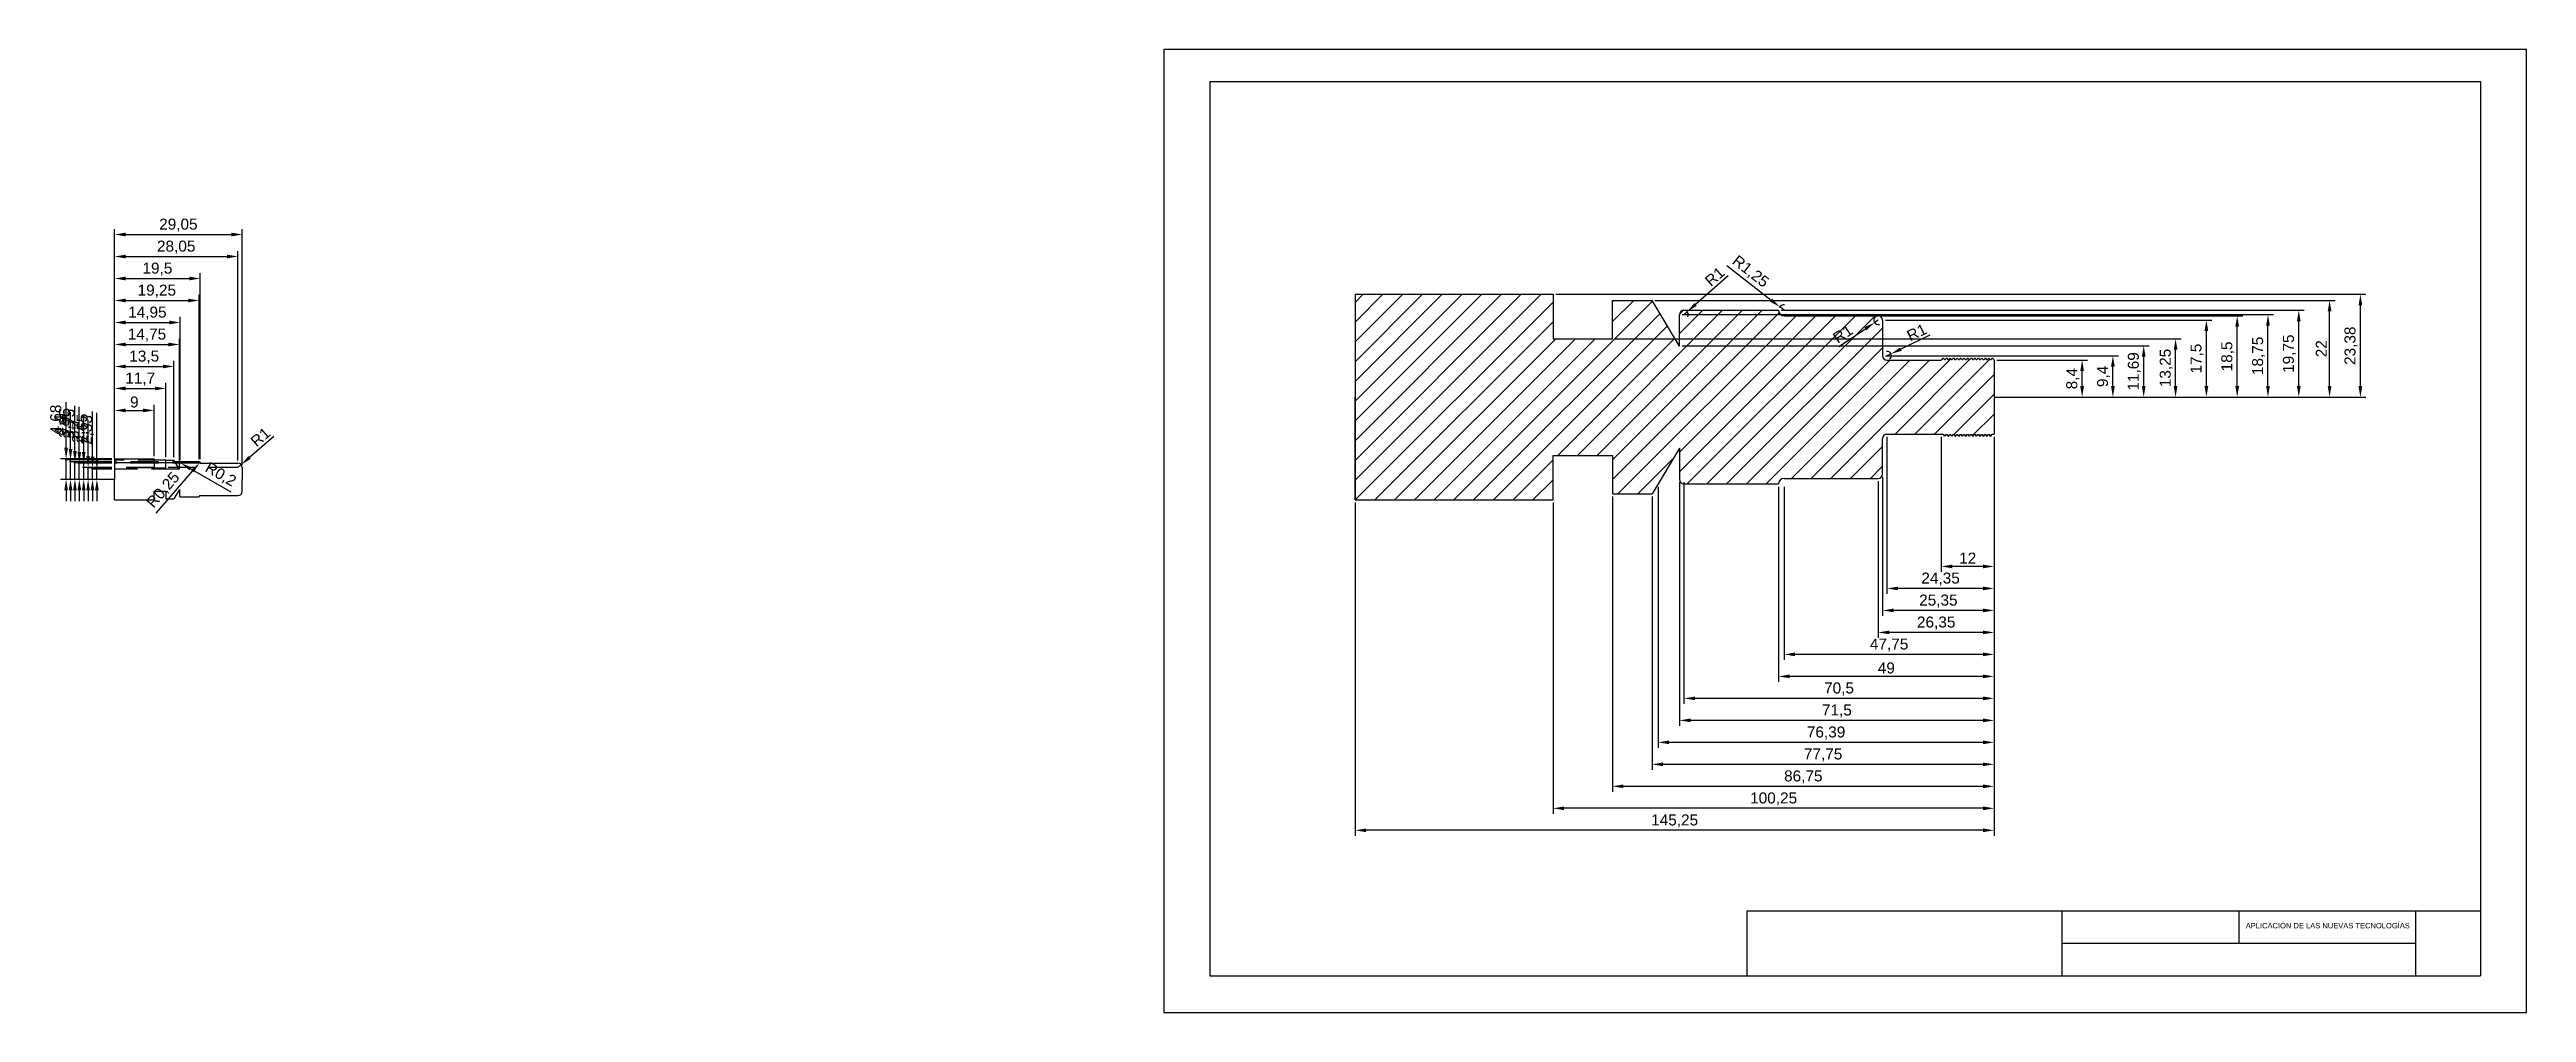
# Model space of a CAD drawing. Header units: millimetres. Extents: x -297 to 266, y -117 to 102.
import ezdxf

# ---------------------------------------------------------------- set-up
doc = ezdxf.new("R2010")
doc.units = ezdxf.units.MM
doc.linetypes.add('HIDDEN', pattern=[9.525, 6.35, -3.175])
doc.layers.add('Absolute', color=253, linetype='Continuous')
doc.layers.add('Radius', color=253, linetype='Continuous')
doc.styles.get("Standard").update_dxf_attribs({"font": 'arial.ttf'})
doc.dimstyles.new('ISO-25', dxfattribs={"dimtxt": 2.5, "dimasz": 2.5, "dimexe": 1.25, "dimexo": 0.625, "dimtad": 1, "dimtxsty": 'Standard', "dimcen": 2.5, "dimadec": 0, "dimazin": 0, "dimtfac": 1, "dimtmove": 0, "dimatfit": 3, "dimfxl": 1, "dimarcsym": 0})

msp = doc.modelspace()

# ---------------------------------------------------------------- texts
at = {"insert": (202.442, -96.198), "char_height": 1.22617, "attachment_point": 1}
msp.add_mtext_dynamic_manual_height_columns('APLICACIÓN DE LAS NUEVAS TECNOLOGÍAS', width=37.7464, gutter_width=6.131, heights=[1.557], dxfattribs=at)

# ---------------------------------------------------------------- blocks, each defined once
blk = doc.blocks.new('*D1')
at = {"layer": 'Defpoints', "color": 0, "transparency": 16777216}
for p in [(74.75, 42.13), (75.5, 42.79)]:
    blk.add_point(p, dxfattribs=at)
at = {"layer": 'Radius', "color": 0, "lineweight": -2, "transparency": 16777216}
for p, q in [((84.77, 50.97), (77.37, 44.44)), ((74.75, 42.13), (75.5, 42.79))]:
    blk.add_line(p, q, dxfattribs=at)
blk.add_arc((74.75, 42.13), 1, 329.8143, 54.1901, dxfattribs=at)
at = {"layer": 'Radius', "color": 0, "transparency": 16777216}
blk.add_solid([(77.1, 44.75), (77.65, 44.13), (75.5, 42.79)], dxfattribs=at)
at = {"layer": 'Radius', "color": 0, "transparency": 16777216, "insert": (81.73, 50.79), "char_height": 2.5, "attachment_point": 5, "rotation": 41.434}
blk.add_mtext('R1', dxfattribs=at)
blk = doc.blocks.new('*D2')
at = {"layer": 'Defpoints', "color": 0, "transparency": 16777216}
for p in [(96.51, 43.89), (97.5, 43.13)]:
    blk.add_point(p, dxfattribs=at)
at = {"layer": 'Radius', "color": 0, "lineweight": -2, "transparency": 16777216}
for p, q in [((84.5, 53.28), (94.54, 45.43)), ((97.5, 43.13), (96.51, 43.89))]:
    blk.add_line(p, q, dxfattribs=at)
blk.add_arc((97.5, 43.13), 1.25, 84.7209, 151.3521, dxfattribs=at)
at = {"layer": 'Radius', "color": 0, "transparency": 16777216}
blk.add_solid([(94.8, 45.76), (94.29, 45.1), (96.51, 43.89)], dxfattribs=at)
at = {"layer": 'Radius', "color": 0, "transparency": 16777216, "insert": (89.81, 51.83), "char_height": 2.5, "attachment_point": 5, "rotation": 322.0167}
blk.add_mtext('R1,25', dxfattribs=at)
blk = doc.blocks.new('*D3')
at = {"layer": 'Defpoints', "color": 0, "transparency": 16777216}
for p in [(118.9, 41.88), (200.5, 41.88), (145.25, 23.38)]:
    blk.add_point(p, dxfattribs=at)
at = {"layer": 'Radius', "color": 0, "lineweight": -2, "transparency": 16777216}
for p, q in [((119.53, 41.88), (201.75, 41.88)), ((200.5, 25.88), (200.5, 39.38)), ((145.88, 23.38), (201.75, 23.38))]:
    blk.add_line(p, q, dxfattribs=at)
at = {"layer": 'Radius', "color": 0, "transparency": 16777216}
for points in [[(200.08, 39.38), (200.92, 39.38), (200.5, 41.88)], [(200.08, 25.88), (200.92, 25.88), (200.5, 23.38)]]:
    blk.add_solid(points, dxfattribs=at)
at = {"layer": 'Radius', "color": 0, "transparency": 16777216, "insert": (198.37, 32.63), "char_height": 2.5, "attachment_point": 5, "rotation": 90}
blk.add_mtext('18,5', dxfattribs=at)
blk = doc.blocks.new('*D4')
at = {"layer": 'Defpoints', "color": 0, "transparency": 16777216}
for p in [(73.75, 42.13), (207.5, 42.13), (145.25, 23.38)]:
    blk.add_point(p, dxfattribs=at)
at = {"layer": 'Radius', "color": 0, "lineweight": -2, "transparency": 16777216}
for p, q in [((74.37, 42.13), (208.75, 42.13)), ((207.5, 25.88), (207.5, 39.63)), ((145.88, 23.38), (208.75, 23.38))]:
    blk.add_line(p, q, dxfattribs=at)
at = {"layer": 'Radius', "color": 0, "transparency": 16777216}
for points in [[(207.08, 39.63), (207.92, 39.63), (207.5, 42.13)], [(207.08, 25.88), (207.92, 25.88), (207.5, 23.38)]]:
    blk.add_solid(points, dxfattribs=at)
at = {"layer": 'Radius', "color": 0, "transparency": 16777216, "insert": (205.37, 32.75), "char_height": 2.5, "attachment_point": 5, "rotation": 90}
blk.add_mtext('18,75', dxfattribs=at)
blk = doc.blocks.new('*D5')
at = {"layer": 'Defpoints', "color": 0, "transparency": 16777216}
for p in [(96.25, 43.13), (214.5, 43.13), (145.25, 23.38)]:
    blk.add_point(p, dxfattribs=at)
at = {"layer": 'Radius', "color": 0, "lineweight": -2, "transparency": 16777216}
for p, q in [((96.88, 43.13), (215.75, 43.13)), ((214.5, 25.88), (214.5, 40.63)), ((145.88, 23.38), (215.75, 23.38))]:
    blk.add_line(p, q, dxfattribs=at)
at = {"layer": 'Radius', "color": 0, "transparency": 16777216}
for points in [[(214.08, 40.63), (214.92, 40.63), (214.5, 43.13)], [(214.08, 25.88), (214.92, 25.88), (214.5, 23.38)]]:
    blk.add_solid(points, dxfattribs=at)
at = {"layer": 'Radius', "color": 0, "transparency": 16777216, "insert": (212.37, 33.25), "char_height": 2.5, "attachment_point": 5, "rotation": 90}
blk.add_mtext('19,75', dxfattribs=at)
blk = doc.blocks.new('*D6')
at = {"layer": 'Defpoints', "color": 0, "transparency": 16777216}
for p in [(67.5, 45.38), (221.5, 45.38), (145.25, 23.38)]:
    blk.add_point(p, dxfattribs=at)
at = {"layer": 'Radius', "color": 0, "lineweight": -2, "transparency": 16777216}
for p, q in [((68.13, 45.38), (222.75, 45.38)), ((221.5, 25.88), (221.5, 42.88)), ((145.88, 23.38), (222.75, 23.38))]:
    blk.add_line(p, q, dxfattribs=at)
at = {"layer": 'Radius', "color": 0, "transparency": 16777216}
for points in [[(221.08, 42.88), (221.92, 42.88), (221.5, 45.38)], [(221.08, 25.88), (221.92, 25.88), (221.5, 23.38)]]:
    blk.add_solid(points, dxfattribs=at)
at = {"layer": 'Radius', "color": 0, "transparency": 16777216, "insert": (219.62, 34.38), "char_height": 2.5, "attachment_point": 5, "rotation": 90}
blk.add_mtext('22', dxfattribs=at)
blk = doc.blocks.new('*D7')
at = {"layer": 'Defpoints', "color": 0, "transparency": 16777216}
for p in [(45, 46.75), (228.5, 46.75), (145.25, 23.38)]:
    blk.add_point(p, dxfattribs=at)
at = {"layer": 'Radius', "color": 0, "lineweight": -2, "transparency": 16777216}
for p, q in [((45.63, 46.75), (229.75, 46.75)), ((228.5, 25.88), (228.5, 44.25)), ((145.88, 23.38), (229.75, 23.38))]:
    blk.add_line(p, q, dxfattribs=at)
at = {"layer": 'Radius', "color": 0, "transparency": 16777216}
for points in [[(228.08, 44.25), (228.92, 44.25), (228.5, 46.75)], [(228.08, 25.88), (228.92, 25.88), (228.5, 23.38)]]:
    blk.add_solid(points, dxfattribs=at)
at = {"layer": 'Radius', "color": 0, "transparency": 16777216, "insert": (226.37, 35.06), "char_height": 2.5, "attachment_point": 5, "rotation": 90}
blk.add_mtext('23,38', dxfattribs=at)
blk = doc.blocks.new('*D8')
at = {"layer": 'Absolute', "color": 0, "lineweight": -2, "transparency": 16777216}
for p, q in [((-281.99, 20.98), (-281.99, 21.6)), ((-279.49, 20.35), (-275.49, 20.35)), ((-272.99, 9.98), (-272.99, 21.6))]:
    blk.add_line(p, q, dxfattribs=at)
at = {"layer": 'Absolute', "color": 0, "transparency": 16777216}
for points in [[(-279.49, 20.77), (-279.49, 19.93), (-281.99, 20.35)], [(-275.49, 20.77), (-275.49, 19.93), (-272.99, 20.35)]]:
    blk.add_solid(points, dxfattribs=at)
at = {"layer": 'Defpoints', "color": 0, "transparency": 16777216}
for p in [(-281.99, 20.35), (-272.99, 20.35), (-272.99, 9.35)]:
    blk.add_point(p, dxfattribs=at)
at = {"layer": 'Absolute', "color": 0, "transparency": 16777216, "insert": (-277.49, 22.25), "char_height": 2.5, "attachment_point": 5}
blk.add_mtext('9', dxfattribs=at)
blk = doc.blocks.new('*D9')
at = {"layer": 'Absolute', "color": 0, "lineweight": -2, "transparency": 16777216}
for p, q in [((-281.99, 9.98), (-281.99, 26.6)), ((-279.49, 25.35), (-272.79, 25.35)), ((-270.29, 9.7), (-270.29, 26.6))]:
    blk.add_line(p, q, dxfattribs=at)
at = {"layer": 'Absolute', "color": 0, "transparency": 16777216}
for points in [[(-279.49, 25.77), (-279.49, 24.93), (-281.99, 25.35)], [(-272.79, 25.77), (-272.79, 24.93), (-270.29, 25.35)]]:
    blk.add_solid(points, dxfattribs=at)
at = {"layer": 'Defpoints', "color": 0, "transparency": 16777216}
for p in [(-270.29, 25.35), (-281.99, 9.35), (-270.29, 9.08)]:
    blk.add_point(p, dxfattribs=at)
at = {"layer": 'Absolute', "color": 0, "transparency": 16777216, "insert": (-276.14, 27.48), "char_height": 2.5, "attachment_point": 5}
blk.add_mtext('11,7', dxfattribs=at)
blk = doc.blocks.new('*D10')
at = {"layer": 'Absolute', "color": 0, "lineweight": -2, "transparency": 16777216}
for p, q in [((-281.99, 9.98), (-281.99, 31.6)), ((-279.49, 30.35), (-270.99, 30.35)), ((-268.49, 9.7), (-268.49, 31.6))]:
    blk.add_line(p, q, dxfattribs=at)
at = {"layer": 'Absolute', "color": 0, "transparency": 16777216}
for points in [[(-279.49, 30.77), (-279.49, 29.93), (-281.99, 30.35)], [(-270.99, 30.77), (-270.99, 29.93), (-268.49, 30.35)]]:
    blk.add_solid(points, dxfattribs=at)
at = {"layer": 'Defpoints', "color": 0, "transparency": 16777216}
for p in [(-268.49, 30.35), (-281.99, 9.35), (-268.49, 9.08)]:
    blk.add_point(p, dxfattribs=at)
at = {"layer": 'Absolute', "color": 0, "transparency": 16777216, "insert": (-275.24, 32.48), "char_height": 2.5, "attachment_point": 5}
blk.add_mtext('13,5', dxfattribs=at)
blk = doc.blocks.new('*D11')
at = {"layer": 'Absolute', "color": 0, "lineweight": -2, "transparency": 16777216}
for p, q in [((-281.99, 9.98), (-281.99, 36.6)), ((-279.49, 35.35), (-269.74, 35.35)), ((-267.24, 7.63), (-267.24, 36.6))]:
    blk.add_line(p, q, dxfattribs=at)
at = {"layer": 'Absolute', "color": 0, "transparency": 16777216}
for points in [[(-279.49, 35.77), (-279.49, 34.93), (-281.99, 35.35)], [(-269.74, 35.77), (-269.74, 34.93), (-267.24, 35.35)]]:
    blk.add_solid(points, dxfattribs=at)
at = {"layer": 'Defpoints', "color": 0, "transparency": 16777216}
for p in [(-267.24, 35.35), (-281.99, 9.35), (-267.24, 7)]:
    blk.add_point(p, dxfattribs=at)
at = {"layer": 'Absolute', "color": 0, "transparency": 16777216, "insert": (-274.62, 37.48), "char_height": 2.5, "attachment_point": 5}
blk.add_mtext('14,75', dxfattribs=at)
blk = doc.blocks.new('*D12')
at = {"layer": 'Absolute', "color": 0, "lineweight": -2, "transparency": 16777216}
for p, q in [((-281.99, 9.98), (-281.99, 41.6)), ((-279.49, 40.35), (-269.54, 40.35)), ((-267.04, 9.05), (-267.04, 41.6))]:
    blk.add_line(p, q, dxfattribs=at)
at = {"layer": 'Absolute', "color": 0, "transparency": 16777216}
for points in [[(-279.49, 40.77), (-279.49, 39.93), (-281.99, 40.35)], [(-269.54, 40.77), (-269.54, 39.93), (-267.04, 40.35)]]:
    blk.add_solid(points, dxfattribs=at)
at = {"layer": 'Defpoints', "color": 0, "transparency": 16777216}
for p in [(-267.04, 40.35), (-281.99, 9.35), (-267.04, 8.43)]:
    blk.add_point(p, dxfattribs=at)
at = {"layer": 'Absolute', "color": 0, "transparency": 16777216, "insert": (-274.52, 42.48), "char_height": 2.5, "attachment_point": 5}
blk.add_mtext('14,95', dxfattribs=at)
blk = doc.blocks.new('*D13')
at = {"layer": 'Absolute', "color": 0, "lineweight": -2, "transparency": 16777216}
for p, q in [((-281.99, 9.98), (-281.99, 46.6)), ((-279.49, 45.35), (-265.24, 45.35)), ((-262.74, 9.25), (-262.74, 46.6))]:
    blk.add_line(p, q, dxfattribs=at)
at = {"layer": 'Absolute', "color": 0, "transparency": 16777216}
for points in [[(-279.49, 45.77), (-279.49, 44.93), (-281.99, 45.35)], [(-265.24, 45.77), (-265.24, 44.93), (-262.74, 45.35)]]:
    blk.add_solid(points, dxfattribs=at)
at = {"layer": 'Defpoints', "color": 0, "transparency": 16777216}
for p in [(-262.74, 45.35), (-281.99, 9.35), (-262.74, 8.63)]:
    blk.add_point(p, dxfattribs=at)
at = {"layer": 'Absolute', "color": 0, "transparency": 16777216, "insert": (-272.37, 47.48), "char_height": 2.5, "attachment_point": 5}
blk.add_mtext('19,25', dxfattribs=at)
blk = doc.blocks.new('*D14')
at = {"layer": 'Absolute', "color": 0, "lineweight": -2, "transparency": 16777216}
for p, q in [((-281.99, 9.98), (-281.99, 51.6)), ((-262.49, 9.25), (-262.49, 51.6)), ((-279.49, 50.35), (-264.99, 50.35))]:
    blk.add_line(p, q, dxfattribs=at)
at = {"layer": 'Absolute', "color": 0, "transparency": 16777216}
for points in [[(-279.49, 50.77), (-279.49, 49.93), (-281.99, 50.35)], [(-264.99, 50.77), (-264.99, 49.93), (-262.49, 50.35)]]:
    blk.add_solid(points, dxfattribs=at)
at = {"layer": 'Defpoints', "color": 0, "transparency": 16777216}
for p in [(-262.49, 50.35), (-281.99, 9.35), (-262.49, 8.63)]:
    blk.add_point(p, dxfattribs=at)
at = {"layer": 'Absolute', "color": 0, "transparency": 16777216, "insert": (-272.24, 52.48), "char_height": 2.5, "attachment_point": 5}
blk.add_mtext('19,5', dxfattribs=at)
blk = doc.blocks.new('*D15')
at = {"layer": 'Absolute', "color": 0, "lineweight": -2, "transparency": 16777216}
for p, q in [((-281.99, 9.98), (-281.99, 56.6)), ((-253.94, 9), (-253.94, 56.6)), ((-279.49, 55.35), (-256.44, 55.35))]:
    blk.add_line(p, q, dxfattribs=at)
at = {"layer": 'Absolute', "color": 0, "transparency": 16777216}
for points in [[(-279.49, 55.77), (-279.49, 54.93), (-281.99, 55.35)], [(-256.44, 55.77), (-256.44, 54.93), (-253.94, 55.35)]]:
    blk.add_solid(points, dxfattribs=at)
at = {"layer": 'Defpoints', "color": 0, "transparency": 16777216}
for p in [(-253.94, 55.35), (-281.99, 9.35), (-253.94, 8.38)]:
    blk.add_point(p, dxfattribs=at)
at = {"layer": 'Absolute', "color": 0, "transparency": 16777216, "insert": (-267.97, 57.48), "char_height": 2.5, "attachment_point": 5}
blk.add_mtext('28,05', dxfattribs=at)
blk = doc.blocks.new('*D16')
at = {"layer": 'Absolute', "color": 0, "lineweight": -2, "transparency": 16777216}
for p, q in [((-281.99, 9.98), (-281.99, 61.6)), ((-279.49, 60.35), (-255.44, 60.35)), ((-252.94, 8), (-252.94, 61.6))]:
    blk.add_line(p, q, dxfattribs=at)
at = {"layer": 'Absolute', "color": 0, "transparency": 16777216}
for points in [[(-279.49, 60.77), (-279.49, 59.93), (-281.99, 60.35)], [(-255.44, 60.77), (-255.44, 59.93), (-252.94, 60.35)]]:
    blk.add_solid(points, dxfattribs=at)
at = {"layer": 'Defpoints', "color": 0, "transparency": 16777216}
for p in [(-252.94, 60.35), (-281.99, 9.35), (-252.94, 7.38)]:
    blk.add_point(p, dxfattribs=at)
at = {"layer": 'Absolute', "color": 0, "transparency": 16777216, "insert": (-267.47, 62.48), "char_height": 2.5, "attachment_point": 5}
blk.add_mtext('29,05', dxfattribs=at)
blk = doc.blocks.new('*D17')
at = {"layer": 'Defpoints', "color": 0, "transparency": 16777216}
for p in [(-267.04, 8.42), (-266.87, 8.33)]:
    blk.add_point(p, dxfattribs=at)
at = {"layer": 'Radius', "color": 0, "lineweight": -2, "transparency": 16777216}
for p, q in [((-267.04, 8.42), (-266.87, 8.33)), ((-255.44, 1.79), (-264.7, 7.08))]:
    blk.add_line(p, q, dxfattribs=at)
blk.add_arc((-267.04, 8.42), 0.2, 330.223, 90, dxfattribs=at)
at = {"layer": 'Radius', "color": 0, "transparency": 16777216}
blk.add_solid([(-264.49, 7.45), (-264.9, 6.72), (-266.87, 8.33)], dxfattribs=at)
at = {"layer": 'Radius', "color": 0, "transparency": 16777216, "insert": (-257.93, 5.66), "char_height": 2.5, "attachment_point": 5, "rotation": 330.223}
blk.add_mtext('R0,2', dxfattribs=at)
blk = doc.blocks.new('*D18')
at = {"layer": 'Defpoints', "color": 0, "transparency": 16777216}
for p in [(-262.65, 8.44), (-262.49, 8.63)]:
    blk.add_point(p, dxfattribs=at)
at = {"layer": 'Radius', "color": 0, "lineweight": -2, "transparency": 16777216}
for p, q in [((-272.54, -3.05), (-264.28, 6.54)), ((-262.49, 8.63), (-262.65, 8.44))]:
    blk.add_line(p, q, dxfattribs=at)
at = {"layer": 'Radius', "color": 0, "transparency": 16777216}
blk.add_solid([(-264.6, 6.81), (-263.97, 6.27), (-262.65, 8.44)], dxfattribs=at)
at = {"layer": 'Radius', "color": 0, "transparency": 16777216, "insert": (-270.84, 2.18), "char_height": 2.5, "attachment_point": 5, "rotation": 49.2941}
blk.add_mtext('R0,25', dxfattribs=at)
blk = doc.blocks.new('*D19')
at = {"layer": 'Defpoints', "color": 0, "transparency": 16777216}
for p in [(-253.94, 7.38), (-253.18, 8.03)]:
    blk.add_point(p, dxfattribs=at)
at = {"layer": 'Radius', "color": 0, "lineweight": -2, "transparency": 16777216}
for p, q in [((-245.78, 14.44), (-251.3, 9.67)), ((-253.94, 7.38), (-253.18, 8.03))]:
    blk.add_line(p, q, dxfattribs=at)
at = {"layer": 'Radius', "color": 0, "transparency": 16777216}
blk.add_solid([(-251.57, 9.98), (-251.02, 9.35), (-253.18, 8.03)], dxfattribs=at)
at = {"layer": 'Radius', "color": 0, "transparency": 16777216, "insert": (-248.82, 14.3), "char_height": 2.5, "attachment_point": 5, "rotation": 40.8957}
blk.add_mtext('R1', dxfattribs=at)
blk = doc.blocks.new('*D20')
at = {"layer": 'Defpoints', "color": 0, "transparency": 16777216}
for p in [(-285.99, 7), (-281.99, 7), (-281.99, 4.68)]:
    blk.add_point(p, dxfattribs=at)
at = {"layer": 'Radius', "color": 0, "lineweight": -2, "transparency": 16777216}
for p, q in [((-285.99, 9.5), (-285.99, 19.79)), ((-282.62, 7), (-287.24, 7)), ((-285.99, 4.68), (-285.99, 7)), ((-282.62, 4.68), (-287.24, 4.68)), ((-285.99, 2.18), (-285.99, -0.32))]:
    blk.add_line(p, q, dxfattribs=at)
at = {"layer": 'Radius', "color": 0, "transparency": 16777216}
for points in [[(-286.41, 9.5), (-285.57, 9.5), (-285.99, 7)], [(-286.41, 2.18), (-285.57, 2.18), (-285.99, 4.68)]]:
    blk.add_solid(points, dxfattribs=at)
at = {"layer": 'Radius', "color": 0, "transparency": 16777216, "insert": (-288.12, 15.89), "char_height": 2.5, "attachment_point": 5, "rotation": 90}
blk.add_mtext('2,33', dxfattribs=at)
blk = doc.blocks.new('*D21')
at = {"layer": 'Defpoints', "color": 0, "transparency": 16777216}
for p in [(-286.99, 7.33), (-281.99, 7.33), (-281.99, 4.68)]:
    blk.add_point(p, dxfattribs=at)
at = {"layer": 'Radius', "color": 0, "lineweight": -2, "transparency": 16777216}
for p, q in [((-286.99, 9.83), (-286.99, 20.13)), ((-282.62, 7.33), (-288.24, 7.33)), ((-286.99, 4.68), (-286.99, 7.33)), ((-282.62, 4.68), (-288.24, 4.68)), ((-286.99, 2.18), (-286.99, -0.32))]:
    blk.add_line(p, q, dxfattribs=at)
at = {"layer": 'Radius', "color": 0, "transparency": 16777216}
for points in [[(-287.41, 9.83), (-286.57, 9.83), (-286.99, 7.33)], [(-287.41, 2.18), (-286.57, 2.18), (-286.99, 4.68)]]:
    blk.add_solid(points, dxfattribs=at)
at = {"layer": 'Radius', "color": 0, "transparency": 16777216, "insert": (-289.12, 16.23), "char_height": 2.5, "attachment_point": 5, "rotation": 90}
blk.add_mtext('2,65', dxfattribs=at)
blk = doc.blocks.new('*D22')
at = {"layer": 'Defpoints', "color": 0, "transparency": 16777216}
for p in [(-287.99, 7.38), (-281.99, 7.38), (-281.99, 4.68)]:
    blk.add_point(p, dxfattribs=at)
at = {"layer": 'Radius', "color": 0, "lineweight": -2, "transparency": 16777216}
for p, q in [((-287.99, 9.88), (-287.99, 18.22)), ((-282.62, 7.38), (-289.24, 7.38)), ((-287.99, 4.68), (-287.99, 7.38)), ((-282.62, 4.68), (-289.24, 4.68)), ((-287.99, 2.18), (-287.99, -0.32))]:
    blk.add_line(p, q, dxfattribs=at)
at = {"layer": 'Radius', "color": 0, "transparency": 16777216}
for points in [[(-288.41, 9.88), (-287.57, 9.88), (-287.99, 7.38)], [(-288.41, 2.18), (-287.57, 2.18), (-287.99, 4.68)]]:
    blk.add_solid(points, dxfattribs=at)
at = {"layer": 'Radius', "color": 0, "transparency": 16777216, "insert": (-290.12, 15.3), "char_height": 2.5, "attachment_point": 5, "rotation": 90}
blk.add_mtext('2,7', dxfattribs=at)
blk = doc.blocks.new('*D23')
at = {"layer": 'Defpoints', "color": 0, "transparency": 16777216}
for p in [(-288.99, 8.38), (-281.99, 8.38), (-281.99, 4.68)]:
    blk.add_point(p, dxfattribs=at)
at = {"layer": 'Radius', "color": 0, "lineweight": -2, "transparency": 16777216}
for p, q in [((-288.99, 10.88), (-288.99, 19.17)), ((-282.62, 8.38), (-290.24, 8.38)), ((-288.99, 4.68), (-288.99, 8.38)), ((-282.62, 4.68), (-290.24, 4.68)), ((-288.99, 2.18), (-288.99, -0.32))]:
    blk.add_line(p, q, dxfattribs=at)
at = {"layer": 'Radius', "color": 0, "transparency": 16777216}
for points in [[(-289.41, 10.88), (-288.57, 10.88), (-288.99, 8.38)], [(-289.41, 2.18), (-288.57, 2.18), (-288.99, 4.68)]]:
    blk.add_solid(points, dxfattribs=at)
at = {"layer": 'Radius', "color": 0, "transparency": 16777216, "insert": (-291.12, 16.27), "char_height": 2.5, "attachment_point": 5, "rotation": 90}
blk.add_mtext('3,7', dxfattribs=at)
blk = doc.blocks.new('*D24')
at = {"layer": 'Defpoints', "color": 0, "transparency": 16777216}
for p in [(-289.99, 8.43), (-281.99, 8.43), (-281.99, 4.68)]:
    blk.add_point(p, dxfattribs=at)
at = {"layer": 'Radius', "color": 0, "lineweight": -2, "transparency": 16777216}
for p, q in [((-289.99, 10.93), (-289.99, 21.19)), ((-282.62, 8.43), (-291.24, 8.43)), ((-289.99, 4.68), (-289.99, 8.43)), ((-282.62, 4.68), (-291.24, 4.68)), ((-289.99, 2.18), (-289.99, -0.32))]:
    blk.add_line(p, q, dxfattribs=at)
at = {"layer": 'Radius', "color": 0, "transparency": 16777216}
for points in [[(-290.41, 10.93), (-289.57, 10.93), (-289.99, 8.43)], [(-290.41, 2.18), (-289.57, 2.18), (-289.99, 4.68)]]:
    blk.add_solid(points, dxfattribs=at)
at = {"layer": 'Radius', "color": 0, "transparency": 16777216, "insert": (-292.12, 17.31), "char_height": 2.5, "attachment_point": 5, "rotation": 90}
blk.add_mtext('3,75', dxfattribs=at)
blk = doc.blocks.new('*D25')
at = {"layer": 'Defpoints', "color": 0, "transparency": 16777216}
for p in [(-290.99, 8.63), (-281.99, 8.63), (-281.99, 4.68)]:
    blk.add_point(p, dxfattribs=at)
at = {"layer": 'Radius', "color": 0, "lineweight": -2, "transparency": 16777216}
for p, q in [((-290.99, 11.13), (-290.99, 21.39)), ((-282.62, 8.63), (-292.24, 8.63)), ((-290.99, 4.68), (-290.99, 8.63)), ((-282.62, 4.68), (-292.24, 4.68)), ((-290.99, 2.18), (-290.99, -0.32))]:
    blk.add_line(p, q, dxfattribs=at)
at = {"layer": 'Radius', "color": 0, "transparency": 16777216}
for points in [[(-291.41, 11.13), (-290.57, 11.13), (-290.99, 8.63)], [(-291.41, 2.18), (-290.57, 2.18), (-290.99, 4.68)]]:
    blk.add_solid(points, dxfattribs=at)
at = {"layer": 'Radius', "color": 0, "transparency": 16777216, "insert": (-293.12, 17.51), "char_height": 2.5, "attachment_point": 5, "rotation": 90}
blk.add_mtext('3,95', dxfattribs=at)
blk = doc.blocks.new('*D26')
at = {"layer": 'Defpoints', "color": 0, "transparency": 16777216}
for p in [(-291.99, 9.08), (-281.99, 9.08), (-281.99, 4.68)]:
    blk.add_point(p, dxfattribs=at)
at = {"layer": 'Radius', "color": 0, "lineweight": -2, "transparency": 16777216}
for p, q in [((-291.99, 11.58), (-291.99, 19.97)), ((-282.62, 9.08), (-293.24, 9.08)), ((-291.99, 4.68), (-291.99, 9.08)), ((-282.62, 4.68), (-293.24, 4.68)), ((-291.99, 2.18), (-291.99, -0.32))]:
    blk.add_line(p, q, dxfattribs=at)
at = {"layer": 'Radius', "color": 0, "transparency": 16777216}
for points in [[(-292.41, 11.58), (-291.57, 11.58), (-291.99, 9.08)], [(-292.41, 2.18), (-291.57, 2.18), (-291.99, 4.68)]]:
    blk.add_solid(points, dxfattribs=at)
at = {"layer": 'Radius', "color": 0, "transparency": 16777216, "insert": (-294.11, 17.02), "char_height": 2.5, "attachment_point": 5, "rotation": 90}
blk.add_mtext('4,4', dxfattribs=at)
blk = doc.blocks.new('*D27')
at = {"layer": 'Defpoints', "color": 0, "transparency": 16777216}
for p in [(-292.99, 9.35), (-281.99, 9.35), (-281.99, 4.68)]:
    blk.add_point(p, dxfattribs=at)
at = {"layer": 'Radius', "color": 0, "lineweight": -2, "transparency": 16777216}
for p, q in [((-292.99, 11.85), (-292.99, 22.2)), ((-282.62, 9.35), (-294.24, 9.35)), ((-292.99, 4.68), (-292.99, 9.35)), ((-282.62, 4.68), (-294.24, 4.68)), ((-292.99, 2.18), (-292.99, -0.32))]:
    blk.add_line(p, q, dxfattribs=at)
at = {"layer": 'Radius', "color": 0, "transparency": 16777216}
for points in [[(-293.41, 11.85), (-292.57, 11.85), (-292.99, 9.35)], [(-293.41, 2.18), (-292.57, 2.18), (-292.99, 4.68)]]:
    blk.add_solid(points, dxfattribs=at)
at = {"layer": 'Radius', "color": 0, "transparency": 16777216, "insert": (-295.12, 18.27), "char_height": 2.5, "attachment_point": 5, "rotation": 90}
blk.add_mtext('4,68', dxfattribs=at)
blk = doc.blocks.new('*D37')
at = {"layer": 'Absolute', "color": 0, "lineweight": -2, "transparency": 16777216}
for p, q in [((145.25, 14.35), (145.25, -36.38)), ((97.5, 3), (97.5, -36.38)), ((142.75, -35.13), (100, -35.13))]:
    blk.add_line(p, q, dxfattribs=at)
at = {"layer": 'Absolute', "color": 0, "transparency": 16777216}
for points in [[(100, -34.71), (100, -35.54), (97.5, -35.13)], [(142.75, -34.71), (142.75, -35.54), (145.25, -35.13)]]:
    blk.add_solid(points, dxfattribs=at)
at = {"layer": 'Defpoints', "color": 0, "transparency": 16777216}
for p in [(145.25, 14.98), (97.5, 3.62), (97.5, -35.13)]:
    blk.add_point(p, dxfattribs=at)
at = {"layer": 'Absolute', "color": 0, "transparency": 16777216, "insert": (121.38, -33), "char_height": 2.5, "attachment_point": 5}
blk.add_mtext('47,75', dxfattribs=at)
blk = doc.blocks.new('*D38')
at = {"layer": 'Absolute', "color": 0, "lineweight": -2, "transparency": 16777216}
for p, q in [((145.25, 14.35), (145.25, -41.38)), ((96.25, 3), (96.25, -41.38)), ((142.75, -40.13), (98.75, -40.13))]:
    blk.add_line(p, q, dxfattribs=at)
at = {"layer": 'Absolute', "color": 0, "transparency": 16777216}
for points in [[(98.75, -39.71), (98.75, -40.54), (96.25, -40.13)], [(142.75, -39.71), (142.75, -40.54), (145.25, -40.13)]]:
    blk.add_solid(points, dxfattribs=at)
at = {"layer": 'Defpoints', "color": 0, "transparency": 16777216}
for p in [(145.25, 14.98), (96.25, 3.62), (96.25, -40.13)]:
    blk.add_point(p, dxfattribs=at)
at = {"layer": 'Absolute', "color": 0, "transparency": 16777216, "insert": (120.75, -38.22), "char_height": 2.5, "attachment_point": 5}
blk.add_mtext('49', dxfattribs=at)
blk = doc.blocks.new('*D39')
at = {"layer": 'Absolute', "color": 0, "lineweight": -2, "transparency": 16777216}
for p, q in [((145.25, 14.35), (145.25, -46.38)), ((74.75, 4), (74.75, -46.38)), ((142.75, -45.13), (77.25, -45.13))]:
    blk.add_line(p, q, dxfattribs=at)
at = {"layer": 'Absolute', "color": 0, "transparency": 16777216}
for points in [[(77.25, -44.71), (77.25, -45.54), (74.75, -45.13)], [(142.75, -44.71), (142.75, -45.54), (145.25, -45.13)]]:
    blk.add_solid(points, dxfattribs=at)
at = {"layer": 'Defpoints', "color": 0, "transparency": 16777216}
for p in [(145.25, 14.98), (74.75, 4.63), (74.75, -45.13)]:
    blk.add_point(p, dxfattribs=at)
at = {"layer": 'Absolute', "color": 0, "transparency": 16777216, "insert": (110, -43), "char_height": 2.5, "attachment_point": 5}
blk.add_mtext('70,5', dxfattribs=at)
blk = doc.blocks.new('*D40')
at = {"layer": 'Absolute', "color": 0, "lineweight": -2, "transparency": 16777216}
for p, q in [((145.25, 14.35), (145.25, -51.38)), ((73.75, 4), (73.75, -51.38)), ((142.75, -50.13), (76.25, -50.13))]:
    blk.add_line(p, q, dxfattribs=at)
at = {"layer": 'Absolute', "color": 0, "transparency": 16777216}
for points in [[(76.25, -49.71), (76.25, -50.54), (73.75, -50.13)], [(142.75, -49.71), (142.75, -50.54), (145.25, -50.13)]]:
    blk.add_solid(points, dxfattribs=at)
at = {"layer": 'Defpoints', "color": 0, "transparency": 16777216}
for p in [(145.25, 14.98), (73.75, 4.63), (73.75, -50.13)]:
    blk.add_point(p, dxfattribs=at)
at = {"layer": 'Absolute', "color": 0, "transparency": 16777216, "insert": (109.5, -48), "char_height": 2.5, "attachment_point": 5}
blk.add_mtext('71,5', dxfattribs=at)
blk = doc.blocks.new('*D41')
at = {"layer": 'Absolute', "color": 0, "lineweight": -2, "transparency": 16777216}
for p, q in [((145.25, 14.35), (145.25, -61.38)), ((67.5, 0.75), (67.5, -61.38)), ((142.75, -60.13), (70, -60.13))]:
    blk.add_line(p, q, dxfattribs=at)
at = {"layer": 'Absolute', "color": 0, "transparency": 16777216}
for points in [[(70, -59.71), (70, -60.54), (67.5, -60.13)], [(142.75, -59.71), (142.75, -60.54), (145.25, -60.13)]]:
    blk.add_solid(points, dxfattribs=at)
at = {"layer": 'Defpoints', "color": 0, "transparency": 16777216}
for p in [(145.25, 14.98), (67.5, 1.38), (67.5, -60.13)]:
    blk.add_point(p, dxfattribs=at)
at = {"layer": 'Absolute', "color": 0, "transparency": 16777216, "insert": (106.38, -58), "char_height": 2.5, "attachment_point": 5}
blk.add_mtext('77,75', dxfattribs=at)
blk = doc.blocks.new('*D42')
at = {"layer": 'Absolute', "color": 0, "lineweight": -2, "transparency": 16777216}
for p, q in [((145.25, 14.35), (145.25, -66.38)), ((58.5, 0.75), (58.5, -66.38)), ((142.75, -65.13), (61, -65.13))]:
    blk.add_line(p, q, dxfattribs=at)
at = {"layer": 'Absolute', "color": 0, "transparency": 16777216}
for points in [[(61, -64.71), (61, -65.54), (58.5, -65.13)], [(142.75, -64.71), (142.75, -65.54), (145.25, -65.13)]]:
    blk.add_solid(points, dxfattribs=at)
at = {"layer": 'Defpoints', "color": 0, "transparency": 16777216}
for p in [(145.25, 14.98), (58.5, 1.38), (58.5, -65.13)]:
    blk.add_point(p, dxfattribs=at)
at = {"layer": 'Absolute', "color": 0, "transparency": 16777216, "insert": (101.88, -63), "char_height": 2.5, "attachment_point": 5}
blk.add_mtext('86,75', dxfattribs=at)
blk = doc.blocks.new('*D43')
at = {"layer": 'Absolute', "color": 0, "lineweight": -2, "transparency": 16777216}
for p, q in [((145.25, 14.35), (145.25, -71.38)), ((45, -0.62), (45, -71.38)), ((142.75, -70.13), (47.5, -70.13))]:
    blk.add_line(p, q, dxfattribs=at)
at = {"layer": 'Absolute', "color": 0, "transparency": 16777216}
for points in [[(47.5, -69.71), (47.5, -70.54), (45, -70.13)], [(142.75, -69.71), (142.75, -70.54), (145.25, -70.13)]]:
    blk.add_solid(points, dxfattribs=at)
at = {"layer": 'Defpoints', "color": 0, "transparency": 16777216}
for p in [(145.25, 14.98), (45, 0), (45, -70.13)]:
    blk.add_point(p, dxfattribs=at)
at = {"layer": 'Absolute', "color": 0, "transparency": 16777216, "insert": (95.13, -68), "char_height": 2.5, "attachment_point": 5}
blk.add_mtext('100,25', dxfattribs=at)
blk = doc.blocks.new('*D44')
at = {"layer": 'Absolute', "color": 0, "lineweight": -2, "transparency": 16777216}
for p, q in [((145.25, 14.35), (145.25, -76.38)), ((0, -0.62), (0, -76.38)), ((142.75, -75.13), (2.5, -75.13))]:
    blk.add_line(p, q, dxfattribs=at)
at = {"layer": 'Absolute', "color": 0, "transparency": 16777216}
for points in [[(2.5, -74.71), (2.5, -75.54), (0, -75.13)], [(142.75, -74.71), (142.75, -75.54), (145.25, -75.13)]]:
    blk.add_solid(points, dxfattribs=at)
at = {"layer": 'Defpoints', "color": 0, "transparency": 16777216}
for p in [(145.25, 14.98), (0, 0), (0, -75.13)]:
    blk.add_point(p, dxfattribs=at)
at = {"layer": 'Absolute', "color": 0, "transparency": 16777216, "insert": (72.63, -73), "char_height": 2.5, "attachment_point": 5}
blk.add_mtext('145,25', dxfattribs=at)
blk = doc.blocks.new('*D45')
at = {"layer": 'Absolute', "color": 0, "lineweight": -2, "transparency": 16777216}
for p, q in [((145.25, 14.35), (145.25, -56.38)), ((68.86, 3), (68.86, -56.38)), ((142.75, -55.13), (71.36, -55.13))]:
    blk.add_line(p, q, dxfattribs=at)
at = {"layer": 'Absolute', "color": 0, "transparency": 16777216}
for points in [[(71.36, -54.71), (71.36, -55.54), (68.86, -55.13)], [(142.75, -54.71), (142.75, -55.54), (145.25, -55.13)]]:
    blk.add_solid(points, dxfattribs=at)
at = {"layer": 'Defpoints', "color": 0, "transparency": 16777216}
for p in [(145.25, 14.98), (68.86, 3.62), (68.86, -55.13)]:
    blk.add_point(p, dxfattribs=at)
at = {"layer": 'Absolute', "color": 0, "transparency": 16777216, "insert": (107.05, -53), "char_height": 2.5, "attachment_point": 5}
blk.add_mtext('76,39', dxfattribs=at)
blk = doc.blocks.new('*D46')
at = {"layer": 'Absolute', "color": 0, "lineweight": -2, "transparency": 16777216}
for p, q in [((133.25, 14.35), (133.25, -16.38)), ((145.25, 14.35), (145.25, -16.38)), ((142.75, -15.13), (135.75, -15.13))]:
    blk.add_line(p, q, dxfattribs=at)
at = {"layer": 'Absolute', "color": 0, "transparency": 16777216}
for points in [[(135.75, -14.71), (135.75, -15.54), (133.25, -15.13)], [(142.75, -14.71), (142.75, -15.54), (145.25, -15.13)]]:
    blk.add_solid(points, dxfattribs=at)
at = {"layer": 'Defpoints', "color": 0, "transparency": 16777216}
for p in [(133.25, 14.98), (145.25, 14.98), (133.25, -15.13)]:
    blk.add_point(p, dxfattribs=at)
at = {"layer": 'Absolute', "color": 0, "transparency": 16777216, "insert": (139.25, -13.24), "char_height": 2.5, "attachment_point": 5}
blk.add_mtext('12', dxfattribs=at)
blk = doc.blocks.new('*D47')
at = {"layer": 'Absolute', "color": 0, "lineweight": -2, "transparency": 16777216}
for p, q in [((120.9, 14.35), (120.9, -21.38)), ((145.25, 14.35), (145.25, -21.38)), ((142.75, -20.13), (123.4, -20.13))]:
    blk.add_line(p, q, dxfattribs=at)
at = {"layer": 'Absolute', "color": 0, "transparency": 16777216}
for points in [[(123.4, -19.71), (123.4, -20.54), (120.9, -20.13)], [(142.75, -19.71), (142.75, -20.54), (145.25, -20.13)]]:
    blk.add_solid(points, dxfattribs=at)
at = {"layer": 'Defpoints', "color": 0, "transparency": 16777216}
for p in [(120.9, 14.97), (145.25, 14.97), (120.9, -20.13)]:
    blk.add_point(p, dxfattribs=at)
at = {"layer": 'Absolute', "color": 0, "transparency": 16777216, "insert": (133.08, -18), "char_height": 2.5, "attachment_point": 5}
blk.add_mtext('24,35', dxfattribs=at)
blk = doc.blocks.new('*D48')
at = {"layer": 'Absolute', "color": 0, "lineweight": -2, "transparency": 16777216}
for p, q in [((145.25, 14.35), (145.25, -26.38)), ((119.9, 5.25), (119.9, -26.38)), ((142.75, -25.13), (122.4, -25.13))]:
    blk.add_line(p, q, dxfattribs=at)
at = {"layer": 'Absolute', "color": 0, "transparency": 16777216}
for points in [[(122.4, -24.71), (122.4, -25.54), (119.9, -25.13)], [(142.75, -24.71), (142.75, -25.54), (145.25, -25.13)]]:
    blk.add_solid(points, dxfattribs=at)
at = {"layer": 'Defpoints', "color": 0, "transparency": 16777216}
for p in [(145.25, 14.98), (119.9, 5.87), (119.9, -25.13)]:
    blk.add_point(p, dxfattribs=at)
at = {"layer": 'Absolute', "color": 0, "transparency": 16777216, "insert": (132.58, -23), "char_height": 2.5, "attachment_point": 5}
blk.add_mtext('25,35', dxfattribs=at)
blk = doc.blocks.new('*D49')
at = {"layer": 'Absolute', "color": 0, "lineweight": -2, "transparency": 16777216}
for p, q in [((145.25, 14.35), (145.25, -31.38)), ((118.9, 4.25), (118.9, -31.38)), ((142.75, -30.13), (121.4, -30.13))]:
    blk.add_line(p, q, dxfattribs=at)
at = {"layer": 'Absolute', "color": 0, "transparency": 16777216}
for points in [[(121.4, -29.71), (121.4, -30.54), (118.9, -30.13)], [(142.75, -29.71), (142.75, -30.54), (145.25, -30.13)]]:
    blk.add_solid(points, dxfattribs=at)
at = {"layer": 'Defpoints', "color": 0, "transparency": 16777216}
for p in [(145.25, 14.98), (118.9, 4.87), (118.9, -30.13)]:
    blk.add_point(p, dxfattribs=at)
at = {"layer": 'Absolute', "color": 0, "transparency": 16777216, "insert": (132.08, -28), "char_height": 2.5, "attachment_point": 5}
blk.add_mtext('26,35', dxfattribs=at)
blk = doc.blocks.new('*D50')
at = {"layer": 'Defpoints', "color": 0, "transparency": 16777216}
for p in [(118.07, 40.32), (118.9, 40.88)]:
    blk.add_point(p, dxfattribs=at)
at = {"layer": 'Radius', "color": 0, "lineweight": -2, "transparency": 16777216}
for p, q in [((118.9, 40.88), (118.07, 40.32)), ((109.93, 34.87), (115.99, 38.93))]:
    blk.add_line(p, q, dxfattribs=at)
blk.add_arc((118.9, 40.88), 1, 125.8099, 285.4099, dxfattribs=at)
at = {"layer": 'Radius', "color": 0, "transparency": 16777216}
blk.add_solid([(115.76, 39.27), (116.22, 38.58), (118.07, 40.32)], dxfattribs=at)
at = {"layer": 'Radius', "color": 0, "transparency": 16777216, "insert": (110.87, 37.77), "char_height": 2.5, "attachment_point": 5, "rotation": 33.7901}
blk.add_mtext('R1', dxfattribs=at)
blk = doc.blocks.new('*D51')
at = {"layer": 'Defpoints', "color": 0, "transparency": 16777216}
for p in [(120.9, 32.78), (121.8, 33.21)]:
    blk.add_point(p, dxfattribs=at)
at = {"layer": 'Radius', "color": 0, "lineweight": -2, "transparency": 16777216}
for p, q in [((130.64, 37.45), (124.06, 34.29)), ((120.9, 32.78), (121.8, 33.21))]:
    blk.add_line(p, q, dxfattribs=at)
blk.add_arc((120.9, 32.78), 1, 305.8099, 97.2532, dxfattribs=at)
at = {"layer": 'Radius', "color": 0, "transparency": 16777216}
blk.add_solid([(123.88, 34.66), (124.24, 33.91), (121.8, 33.21)], dxfattribs=at)
at = {"layer": 'Radius', "color": 0, "transparency": 16777216, "insert": (127.66, 38.1), "char_height": 2.5, "attachment_point": 5, "rotation": 25.6335}
blk.add_mtext('R1', dxfattribs=at)
blk = doc.blocks.new('*D52')
at = {"layer": 'Defpoints', "color": 0, "transparency": 16777216}
for p in [(145.25, 31.78), (165.25, 31.78), (145.25, 23.38)]:
    blk.add_point(p, dxfattribs=at)
at = {"layer": 'Radius', "color": 0, "lineweight": -2, "transparency": 16777216}
for p, q in [((145.88, 31.78), (166.5, 31.78)), ((165.25, 25.88), (165.25, 29.28)), ((145.88, 23.38), (166.5, 23.38))]:
    blk.add_line(p, q, dxfattribs=at)
at = {"layer": 'Radius', "color": 0, "transparency": 16777216}
for points in [[(164.83, 29.28), (165.67, 29.28), (165.25, 31.78)], [(164.83, 25.88), (165.67, 25.88), (165.25, 23.38)]]:
    blk.add_solid(points, dxfattribs=at)
at = {"layer": 'Radius', "color": 0, "transparency": 16777216, "insert": (163.12, 27.58), "char_height": 2.5, "attachment_point": 5, "rotation": 90}
blk.add_mtext('8,4', dxfattribs=at)
blk = doc.blocks.new('*D53')
at = {"layer": 'Defpoints', "color": 0, "transparency": 16777216}
for p in [(119.9, 32.78), (172.25, 32.78), (145.25, 23.38)]:
    blk.add_point(p, dxfattribs=at)
at = {"layer": 'Radius', "color": 0, "lineweight": -2, "transparency": 16777216}
for p, q in [((120.53, 32.78), (173.5, 32.78)), ((172.25, 25.88), (172.25, 30.28)), ((145.88, 23.38), (173.5, 23.38))]:
    blk.add_line(p, q, dxfattribs=at)
at = {"layer": 'Radius', "color": 0, "transparency": 16777216}
for points in [[(171.83, 30.28), (172.67, 30.28), (172.25, 32.78)], [(171.83, 25.88), (172.67, 25.88), (172.25, 23.38)]]:
    blk.add_solid(points, dxfattribs=at)
at = {"layer": 'Radius', "color": 0, "transparency": 16777216, "insert": (170.12, 28.08), "char_height": 2.5, "attachment_point": 5, "rotation": 90}
blk.add_mtext('9,4', dxfattribs=at)
blk = doc.blocks.new('*D54')
at = {"layer": 'Defpoints', "color": 0, "transparency": 16777216}
for p in [(119.9, 40.88), (193.5, 40.88), (145.25, 23.38)]:
    blk.add_point(p, dxfattribs=at)
at = {"layer": 'Radius', "color": 0, "lineweight": -2, "transparency": 16777216}
for p, q in [((120.53, 40.88), (194.75, 40.88)), ((193.5, 25.88), (193.5, 38.38)), ((145.88, 23.38), (194.75, 23.38))]:
    blk.add_line(p, q, dxfattribs=at)
at = {"layer": 'Radius', "color": 0, "transparency": 16777216}
for points in [[(193.08, 38.38), (193.92, 38.38), (193.5, 40.88)], [(193.08, 25.88), (193.92, 25.88), (193.5, 23.38)]]:
    blk.add_solid(points, dxfattribs=at)
at = {"layer": 'Radius', "color": 0, "transparency": 16777216, "insert": (191.37, 32.13), "char_height": 2.5, "attachment_point": 5, "rotation": 90}
blk.add_mtext('17,5', dxfattribs=at)
blk = doc.blocks.new('*D55')
at = {"layer": 'Defpoints', "color": 0, "transparency": 16777216}
for p in [(73.71, 35.06), (179.25, 35.06), (145.25, 23.38)]:
    blk.add_point(p, dxfattribs=at)
at = {"layer": 'Radius', "color": 0, "lineweight": -2, "transparency": 16777216}
for p, q in [((74.34, 35.06), (180.5, 35.06)), ((179.25, 25.88), (179.25, 32.56)), ((145.88, 23.38), (180.5, 23.38))]:
    blk.add_line(p, q, dxfattribs=at)
at = {"layer": 'Radius', "color": 0, "transparency": 16777216}
for points in [[(178.83, 32.56), (179.67, 32.56), (179.25, 35.06)], [(178.83, 25.88), (179.67, 25.88), (179.25, 23.38)]]:
    blk.add_solid(points, dxfattribs=at)
at = {"layer": 'Radius', "color": 0, "transparency": 16777216, "insert": (177.12, 29.22), "char_height": 2.5, "attachment_point": 5, "rotation": 90}
blk.add_mtext('11,69', dxfattribs=at)
blk = doc.blocks.new('*D57')
at = {"layer": 'Defpoints', "color": 0, "transparency": 16777216}
for p in [(58.5, 36.63), (186.5, 36.63), (145.25, 23.38)]:
    blk.add_point(p, dxfattribs=at)
at = {"layer": 'Radius', "color": 0, "lineweight": -2, "transparency": 16777216}
for p, q in [((59.12, 36.63), (187.75, 36.63)), ((186.5, 25.88), (186.5, 34.13)), ((145.88, 23.38), (187.75, 23.38))]:
    blk.add_line(p, q, dxfattribs=at)
at = {"layer": 'Radius', "color": 0, "transparency": 16777216}
for points in [[(186.08, 34.13), (186.92, 34.13), (186.5, 36.63)], [(186.08, 25.88), (186.92, 25.88), (186.5, 23.38)]]:
    blk.add_solid(points, dxfattribs=at)
at = {"layer": 'Radius', "color": 0, "transparency": 16777216, "insert": (184.37, 30), "char_height": 2.5, "attachment_point": 5, "rotation": 90}
blk.add_mtext('13,25', dxfattribs=at)

# ---------------------------------------------------------------- dimensions: what is measured, and where the dimension line sits
at = {"layer": 'Absolute'}
for base, p2, picture, middle in [((-252.941, 60.35), (-252.941, 7.375), '*D16', (-267.466, 60.35)), ((-253.941, 55.35), (-253.941, 8.375), '*D15', (-267.966, 55.35)), ((-262.491, 50.35), (-262.491, 8.625), '*D14', (-272.241, 50.35)), ((-262.741, 45.35), (-262.741, 8.625), '*D13', (-272.366, 45.35)), ((-267.041, 40.35), (-267.041, 8.425), '*D12', (-274.516, 40.35)), ((-267.241, 35.35), (-267.241, 7), '*D11', (-274.616, 35.35)), ((-268.491, 30.35), (-268.491, 9.075), '*D10', (-275.241, 30.35)), ((-270.291, 25.35), (-270.291, 9.075), '*D9', (-276.141, 25.35))]:
    dim = msp.add_linear_dim(base=base, p1=(-281.991, 9.35), p2=p2, dimstyle='ISO-25', dxfattribs=at)
    dim.commit()
    dim.dimension.update_dxf_attribs({"geometry": picture, "text_midpoint": middle, "dimtype": 160})
for base, p1, p2, picture, middle in [((-272.991, 20.35), (-281.991, 20.35), (-272.991, 9.35), '*D8', (-277.491, 22.251)), ((0, -75.125), (145.25, 14.975), (0, 0), '*D44', (72.625, -72.998)), ((45, -70.125), (145.25, 14.975), (45, 0), '*D43', (95.125, -67.998)), ((58.5, -65.125), (145.25, 14.975), (58.5, 1.375), '*D42', (101.875, -62.998)), ((67.5, -60.125), (145.25, 14.975), (67.5, 1.375), '*D41', (106.375, -58.003)), ((68.8554, -55.125), (145.25, 14.975), (68.8554, 3.625), '*D45', (107.0527, -52.9976)), ((73.75, -50.125), (145.25, 14.975), (73.75, 4.625), '*D40', (109.5, -47.998)), ((74.75, -45.125), (145.25, 14.975), (74.75, 4.625), '*D39', (110, -42.998)), ((96.25, -40.125), (145.25, 14.975), (96.25, 3.625), '*D38', (120.75, -38.224)), ((97.5, -35.125), (145.25, 14.975), (97.5, 3.625), '*D37', (121.375, -33.003)), ((118.9, -30.125), (145.25, 14.975), (118.9, 4.875), '*D49', (132.075, -27.998)), ((119.9, -25.125), (145.25, 14.975), (119.9, 5.875), '*D48', (132.575, -22.998)), ((120.9, -20.125), (145.25, 14.975), (120.9, 14.975), '*D47', (133.075, -17.998)), ((133.25, -15.125), (145.25, 14.975), (133.25, 14.975), '*D46', (139.25, -13.245))]:
    dim = msp.add_linear_dim(base=base, p1=p1, p2=p2, dimstyle='ISO-25', dxfattribs=at)
    dim.commit()
    dim.dimension.update_dxf_attribs({"geometry": picture, "text_midpoint": middle})
at = {"layer": 'Radius'}
for center, mpoint, picture, middle in [((74.75, 42.125), (75.5, 42.787), '*D1', (82.974, 49.384)), ((97.5, 43.125), (96.515, 43.894), '*D2', (88.5, 50.153))]:
    dim = msp.add_radius_dim(center=center, mpoint=mpoint, dimstyle='ISO-25', dxfattribs=at)
    dim.commit()
    dim.dimension.update_dxf_attribs({"geometry": picture, "text_midpoint": middle, "dimtype": 164})
for base, p1, p2, picture, middle in [((228.5, 46.75), (145.25, 23.375), (45, 46.75), '*D7', (226.372612551, 35.0625)), ((221.5, 45.375), (145.25, 23.375), (67.5, 45.375), '*D6', (219.62, 34.375)), ((207.5, 42.125), (145.25, 23.375), (73.75, 42.125), '*D4', (205.373, 32.75)), ((214.5, 43.125), (145.25, 23.375), (96.25, 43.125), '*D5', (212.373, 33.25)), ((200.5, 41.875), (145.25, 23.375), (118.9, 41.875), '*D3', (198.373, 32.625)), ((193.5, 40.875), (145.25, 23.375), (119.9, 40.875), '*D54', (191.373, 32.125)), ((186.5, 36.625), (145.25, 23.375), (58.5, 36.625), '*D57', (184.373, 30)), ((179.25, 35.063), (145.25, 23.375), (73.712, 35.063), '*D55', (177.123, 29.219)), ((172.25, 32.775), (145.25, 23.375), (119.9, 32.775), '*D53', (170.123, 28.075)), ((165.25, 31.775), (145.25, 23.375), (145.25, 31.775), '*D52', (163.123, 27.575)), ((-292.990846072, 9.35), (-281.990846072, 4.675), (-281.990846072, 9.35), '*D27', (-295.118233521, 18.274795362)), ((-291.991, 9.075), (-281.991, 4.675), (-281.991, 9.075), '*D26', (-294.113, 17.021)), ((-290.991, 8.625), (-281.991, 4.675), (-281.991, 8.625), '*D25', (-293.118, 17.505)), ((-289.991, 8.425), (-281.991, 4.675), (-281.991, 8.425), '*D24', (-292.118, 17.305)), ((-288.991, 8.375), (-281.991, 4.675), (-281.991, 8.375), '*D23', (-291.118, 16.275)), ((-287.991, 7.375), (-281.991, 4.675), (-281.991, 7.375), '*D22', (-290.118, 15.297)), ((-286.991, 7.325), (-281.991, 4.675), (-281.991, 7.325), '*D21', (-289.118, 16.228)), ((-285.990846072, 7), (-281.990846072, 4.675), (-281.990846072, 7), '*D20', (-288.118233521, 15.89324693))]:
    dim = msp.add_linear_dim(base=base, p1=p1, p2=p2, angle=90, dimstyle='ISO-25', dxfattribs=at)
    dim.commit()
    dim.dimension.update_dxf_attribs({"geometry": picture, "text_midpoint": middle})
for center, mpoint, picture, middle in [((118.9, 40.875), (118.069, 40.319), '*D50', (110.874, 37.766)), ((120.9, 32.775), (121.802, 33.208), '*D51', (127.659, 38.104)), ((-253.941, 7.375), (-253.185, 8.03), '*D19', (-248.823, 14.295)), ((-262.491, 8.625), (-262.654, 8.435), '*D18', (-270.839, 2.183)), ((-267.041, 8.425), (-266.867, 8.326), '*D17', (-257.926, 5.661))]:
    dim = msp.add_radius_dim(center=center, mpoint=mpoint, dimstyle='ISO-25', dxfattribs=at)
    dim.commit()
    dim.dimension.update_dxf_attribs({"geometry": picture, "text_midpoint": middle})

# ---------------------------------------------------------------- hatches: boundary and pattern name
h = msp.add_hatch()
h.set_pattern_fill('AR-BRSTD', color=256)
edge = h.paths.add_edge_path()
edge.add_line((0, 46.75), (45, 46.75))
edge.add_line((45, 46.75), (45, 36.625))
edge.add_line((45, 36.625), (58.5, 36.625))
edge.add_line((58.5, 36.625), (58.5, 45.375))
edge.add_line((58.5, 45.375), (67.5, 45.375))
edge.add_line((0, 46.75), (0, 23.375))
edge.add_line((0, 0), (0, 23.375))
edge.add_line((45, 10.125), (58.5, 10.125))
edge.add_line((45, 0), (45, 10.125))
at = {"true_color": 0x991b1e}
h = msp.add_hatch(dxfattribs=at)
h.set_pattern_fill('ANSI31', color=244)
edge = h.paths.add_edge_path()
edge.add_arc((120.9, 13.975), 1, 90, 180)
edge.add_line((119.9, 13.975), (119.9, 5.875))
edge.add_arc((118.9, 5.875), 1, -90, 0, ccw=False)
edge.add_line((118.9, 4.875), (97.5, 4.875))
edge.add_arc((97.5, 3.625), 1.25, 90, 180)
edge.add_line((96.25, 3.625), (74.75, 3.625))
edge.add_arc((74.75, 4.625), 1, 180, 270, ccw=False)
edge.add_line((73.75, 4.625), (73.75, 11.75))
edge.add_line((73.75, 11.75), (67.5, 1.375))
edge.add_line((67.5, 1.375), (58.5, 1.375))
edge.add_line((58.5, 1.375), (58.5, 10.125))
edge.add_line((58.5, 10.125), (45, 10.125))
edge.add_line((45, 10.125), (45, 0))
edge.add_line((45, 0), (0, 0))
edge.add_line((0, 0), (0, 23.375))
edge.add_line((0, 23.375), (0, 46.75))
edge.add_line((0, 46.75), (45, 46.75))
edge.add_line((45, 46.75), (45, 36.625))
edge.add_line((45, 36.625), (58.5, 36.625))
edge.add_line((58.5, 36.625), (58.5, 45.375))
edge.add_line((58.5, 45.375), (67.5, 45.375))
edge.add_line((67.5, 45.375), (73.75, 35))
edge.add_line((73.75, 35), (73.75, 42.125))
edge.add_arc((74.75, 42.125), 1, 90, 180, ccw=False)
edge.add_line((74.75, 43.125), (96.25, 43.125))
edge.add_arc((97.5, 43.125), 1.25, 180, 270)
edge.add_line((97.5, 41.875), (118.9, 41.875))
edge.add_arc((118.9, 40.875), 1, 0, 90, ccw=False)
edge.add_line((119.9, 40.875), (119.9, 32.775))
edge.add_arc((120.9, 32.775), 1, 180, 270)
edge.add_line((120.9, 31.775), (133.25, 31.775))
edge.add_line((133.25, 31.775), (133.35, 31.9))
edge.add_line((133.35, 31.9), (133.625, 32.244))
edge.add_line((133.625, 32.244), (133.675, 32.244))
edge.add_line((133.675, 32.244), (133.95, 31.9))
edge.add_line((133.95, 31.9), (134.15, 31.9))
edge.add_line((134.15, 31.9), (134.425, 32.244))
edge.add_line((134.425, 32.244), (134.475, 32.244))
edge.add_line((134.475, 32.244), (134.75, 31.9))
edge.add_line((134.75, 31.9), (134.95, 31.9))
edge.add_line((134.95, 31.9), (135.225, 32.244))
edge.add_line((135.225, 32.244), (135.275, 32.244))
edge.add_line((135.275, 32.244), (135.55, 31.9))
edge.add_line((135.55, 31.9), (135.75, 31.9))
edge.add_line((135.75, 31.9), (136.025, 32.244))
edge.add_line((136.025, 32.244), (136.075, 32.244))
edge.add_line((136.075, 32.244), (136.35, 31.9))
edge.add_line((136.35, 31.9), (136.55, 31.9))
edge.add_line((136.55, 31.9), (136.825, 32.244))
edge.add_line((136.825, 32.244), (136.875, 32.244))
edge.add_line((136.875, 32.244), (137.15, 31.9))
edge.add_line((137.15, 31.9), (137.35, 31.9))
edge.add_line((137.35, 31.9), (137.625, 32.244))
edge.add_line((137.625, 32.244), (137.675, 32.244))
edge.add_line((137.675, 32.244), (137.95, 31.9))
edge.add_line((137.95, 31.9), (138.15, 31.9))
edge.add_line((138.15, 31.9), (138.425, 32.244))
edge.add_line((138.425, 32.244), (138.475, 32.244))
edge.add_line((138.475, 32.244), (138.75, 31.9))
edge.add_line((138.75, 31.9), (138.95, 31.9))
edge.add_line((138.95, 31.9), (139.225, 32.244))
edge.add_line((139.225, 32.244), (139.275, 32.244))
edge.add_line((139.275, 32.244), (139.55, 31.9))
edge.add_line((139.55, 31.9), (139.75, 31.9))
edge.add_line((139.75, 31.9), (140.025, 32.244))
edge.add_line((140.025, 32.244), (140.075, 32.244))
edge.add_line((140.075, 32.244), (140.35, 31.9))
edge.add_line((140.35, 31.9), (140.55, 31.9))
edge.add_line((140.55, 31.9), (140.825, 32.244))
edge.add_line((140.825, 32.244), (140.875, 32.244))
edge.add_line((140.875, 32.244), (141.15, 31.9))
edge.add_line((141.15, 31.9), (141.35, 31.9))
edge.add_line((141.35, 31.9), (141.625, 32.244))
edge.add_line((141.625, 32.244), (141.675, 32.244))
edge.add_line((141.675, 32.244), (141.95, 31.9))
edge.add_line((141.95, 31.9), (142.15, 31.9))
edge.add_line((142.15, 31.9), (142.425, 32.244))
edge.add_line((142.425, 32.244), (142.475, 32.244))
edge.add_line((142.475, 32.244), (142.75, 31.9))
edge.add_line((142.75, 31.9), (142.95, 31.9))
edge.add_line((142.95, 31.9), (143.225, 32.244))
edge.add_line((143.225, 32.244), (143.275, 32.244))
edge.add_line((143.275, 32.244), (143.55, 31.9))
edge.add_line((143.55, 31.9), (143.75, 31.9))
edge.add_line((143.75, 31.9), (144.025, 32.244))
edge.add_line((144.025, 32.244), (144.075, 32.244))
edge.add_line((144.075, 32.244), (144.35, 31.9))
edge.add_line((144.35, 31.9), (144.55, 31.9))
edge.add_line((144.55, 31.9), (144.825, 32.244))
edge.add_line((144.825, 32.244), (144.875, 32.244))
edge.add_line((144.875, 32.244), (145.15, 31.9))
edge.add_line((145.15, 31.9), (145.25, 31.775))
edge.add_line((145.25, 31.775), (145.25, 14.975))
edge.add_line((145.25, 14.975), (144.85, 14.975))
edge.add_line((144.85, 14.975), (144.75, 14.85))
edge.add_line((144.75, 14.85), (144.475, 14.506))
edge.add_line((144.475, 14.506), (144.425, 14.506))
edge.add_line((144.425, 14.506), (144.15, 14.85))
edge.add_line((144.15, 14.85), (143.95, 14.85))
edge.add_line((143.95, 14.85), (143.675, 14.506))
edge.add_line((143.675, 14.506), (143.625, 14.506))
edge.add_line((143.625, 14.506), (143.35, 14.85))
edge.add_line((143.35, 14.85), (143.15, 14.85))
edge.add_line((143.15, 14.85), (142.875, 14.506))
edge.add_line((142.875, 14.506), (142.825, 14.506))
edge.add_line((142.825, 14.506), (142.55, 14.85))
edge.add_line((142.55, 14.85), (142.35, 14.85))
edge.add_line((142.35, 14.85), (142.075, 14.506))
edge.add_line((142.075, 14.506), (142.025, 14.506))
edge.add_line((142.025, 14.506), (141.75, 14.85))
edge.add_line((141.75, 14.85), (141.55, 14.85))
edge.add_line((141.55, 14.85), (141.275, 14.506))
edge.add_line((141.275, 14.506), (141.225, 14.506))
edge.add_line((141.225, 14.506), (140.95, 14.85))
edge.add_line((140.95, 14.85), (140.75, 14.85))
edge.add_line((140.75, 14.85), (140.475, 14.506))
edge.add_line((140.475, 14.506), (140.425, 14.506))
edge.add_line((140.425, 14.506), (140.15, 14.85))
edge.add_line((140.15, 14.85), (139.95, 14.85))
edge.add_line((139.95, 14.85), (139.675, 14.506))
edge.add_line((139.675, 14.506), (139.625, 14.506))
edge.add_line((139.625, 14.506), (139.35, 14.85))
edge.add_line((139.35, 14.85), (139.15, 14.85))
edge.add_line((139.15, 14.85), (138.875, 14.506))
edge.add_line((138.875, 14.506), (138.825, 14.506))
edge.add_line((138.825, 14.506), (138.55, 14.85))
edge.add_line((138.55, 14.85), (138.35, 14.85))
edge.add_line((138.35, 14.85), (138.075, 14.506))
edge.add_line((138.075, 14.506), (138.025, 14.506))
edge.add_line((138.025, 14.506), (137.75, 14.85))
edge.add_line((137.75, 14.85), (137.55, 14.85))
edge.add_line((137.55, 14.85), (137.275, 14.506))
edge.add_line((137.275, 14.506), (137.225, 14.506))
edge.add_line((137.225, 14.506), (136.95, 14.85))
edge.add_line((136.95, 14.85), (136.75, 14.85))
edge.add_line((136.75, 14.85), (136.475, 14.506))
edge.add_line((136.475, 14.506), (136.425, 14.506))
edge.add_line((136.425, 14.506), (136.15, 14.85))
edge.add_line((136.15, 14.85), (135.95, 14.85))
edge.add_line((135.95, 14.85), (135.675, 14.506))
edge.add_line((135.675, 14.506), (135.625, 14.506))
edge.add_line((135.625, 14.506), (135.35, 14.85))
edge.add_line((135.35, 14.85), (135.15, 14.85))
edge.add_line((135.15, 14.85), (134.875, 14.506))
edge.add_line((134.875, 14.506), (134.825, 14.506))
edge.add_line((134.825, 14.506), (134.55, 14.85))
edge.add_line((134.55, 14.85), (134.35, 14.85))
edge.add_line((134.35, 14.85), (134.075, 14.506))
edge.add_line((134.075, 14.506), (134.025, 14.506))
edge.add_line((134.025, 14.506), (133.75, 14.85))
edge.add_line((133.75, 14.85), (133.65, 14.975))
edge.add_line((133.65, 14.975), (133.25, 14.975))
edge.add_line((133.25, 14.975), (120.9, 14.975))

# ---------------------------------------------------------------- linework, layer by layer
for p, q in [((-43.44, 102.42), (-43.44, -116.555)), ((266.252, 102.42), (-43.44, 102.42)), ((266.252, -116.555), (266.252, 102.42)), ((-33.013, 95.12), (-33.013, -108.213)), ((-33.013, 95.12), (255.825, 95.12)), ((255.825, 95.12), (255.825, -108.213)), ((-281.991, 55.35), (-281.991, 60.35)), ((-281.991, 50.35), (-281.991, 55.35)), ((-281.991, 45.35), (-281.991, 50.35)), ((-281.991, 40.35), (-281.991, 45.35)), ((0, 46.75), (45, 46.75)), ((0, 46.75), (0, 23.375)), ((45, 46.75), (45, 36.625)), ((58.5, 36.625), (58.5, 45.375)), ((58.5, 45.375), (67.5, 45.375)), ((73.75, 35), (67.5, 45.375)), ((-281.991, 35.35), (-281.991, 40.35)), ((73.75, 35), (73.75, 42.125)), ((74.75, 43.125), (96.25, 43.125)), ((97.5, 41.875), (118.9, 41.875)), ((119.9, 40.875), (119.9, 32.775)), ((-281.991, 30.35), (-281.991, 35.35)), ((45, 36.625), (58.5, 36.625)), ((-281.991, 25.35), (-281.991, 30.35)), ((120.9, 31.775), (133.25, 31.775)), ((133.35, 31.9), (133.25, 31.775)), ((133.625, 32.244), (133.35, 31.9)), ((133.625, 32.244), (133.675, 32.244)), ((133.675, 32.244), (133.95, 31.9)), ((133.95, 31.9), (134.15, 31.9)), ((134.425, 32.244), (134.15, 31.9)), ((134.425, 32.244), (134.475, 32.244)), ((134.475, 32.244), (134.75, 31.9)), ((134.75, 31.9), (134.95, 31.9)), ((135.225, 32.244), (134.95, 31.9)), ((135.225, 32.244), (135.275, 32.244)), ((135.275, 32.244), (135.55, 31.9)), ((135.55, 31.9), (135.75, 31.9)), ((136.025, 32.244), (135.75, 31.9)), ((136.025, 32.244), (136.075, 32.244)), ((136.075, 32.244), (136.35, 31.9)), ((136.35, 31.9), (136.55, 31.9)), ((136.825, 32.244), (136.55, 31.9)), ((136.825, 32.244), (136.875, 32.244)), ((136.875, 32.244), (137.15, 31.9)), ((137.15, 31.9), (137.35, 31.9)), ((137.625, 32.244), (137.35, 31.9)), ((137.625, 32.244), (137.675, 32.244)), ((137.675, 32.244), (137.95, 31.9)), ((137.95, 31.9), (138.15, 31.9)), ((138.425, 32.244), (138.15, 31.9)), ((138.425, 32.244), (138.475, 32.244)), ((138.475, 32.244), (138.75, 31.9)), ((138.75, 31.9), (138.95, 31.9)), ((139.225, 32.244), (138.95, 31.9)), ((139.225, 32.244), (139.275, 32.244)), ((139.275, 32.244), (139.55, 31.9)), ((139.55, 31.9), (139.75, 31.9)), ((140.025, 32.244), (139.75, 31.9)), ((140.025, 32.244), (140.075, 32.244)), ((140.075, 32.244), (140.35, 31.9)), ((140.35, 31.9), (140.55, 31.9)), ((140.825, 32.244), (140.55, 31.9)), ((140.825, 32.244), (140.875, 32.244)), ((140.875, 32.244), (141.15, 31.9)), ((141.15, 31.9), (141.35, 31.9)), ((141.625, 32.244), (141.35, 31.9)), ((141.625, 32.244), (141.675, 32.244)), ((141.675, 32.244), (141.95, 31.9)), ((141.95, 31.9), (142.15, 31.9)), ((142.425, 32.244), (142.15, 31.9)), ((142.425, 32.244), (142.475, 32.244)), ((142.475, 32.244), (142.75, 31.9)), ((142.75, 31.9), (142.95, 31.9)), ((143.225, 32.244), (142.95, 31.9)), ((143.225, 32.244), (143.275, 32.244)), ((143.275, 32.244), (143.55, 31.9)), ((143.55, 31.9), (143.75, 31.9)), ((144.025, 32.244), (143.75, 31.9)), ((144.025, 32.244), (144.075, 32.244)), ((144.075, 32.244), (144.35, 31.9)), ((144.35, 31.9), (144.55, 31.9)), ((144.825, 32.244), (144.55, 31.9)), ((144.825, 32.244), (144.875, 32.244)), ((144.875, 32.244), (145.15, 31.9)), ((145.25, 31.775), (145.15, 31.9)), ((145.25, 31.775), (145.25, 14.975)), ((-281.991, 20.35), (-281.991, 25.35)), ((0, 0), (0, 23.375)), ((-281.991, 9.35), (-281.991, 19.35)), ((73.75, 11.75), (67.5, 1.375)), ((73.75, 11.75), (73.75, 4.625)), ((119.9, 5.875), (119.9, 13.975)), ((120.9, 14.975), (133.25, 14.975)), ((133.25, 14.975), (133.65, 14.975)), ((133.75, 14.85), (133.65, 14.975)), ((134.025, 14.506), (133.75, 14.85)), ((134.025, 14.506), (134.075, 14.506)), ((134.075, 14.506), (134.35, 14.85)), ((134.35, 14.85), (134.55, 14.85)), ((134.825, 14.506), (134.55, 14.85)), ((134.825, 14.506), (134.875, 14.506)), ((134.875, 14.506), (135.15, 14.85)), ((135.15, 14.85), (135.35, 14.85)), ((135.625, 14.506), (135.35, 14.85)), ((135.625, 14.506), (135.675, 14.506)), ((135.675, 14.506), (135.95, 14.85)), ((135.95, 14.85), (136.15, 14.85)), ((136.425, 14.506), (136.15, 14.85)), ((136.425, 14.506), (136.475, 14.506)), ((136.475, 14.506), (136.75, 14.85)), ((136.75, 14.85), (136.95, 14.85)), ((137.225, 14.506), (136.95, 14.85)), ((137.225, 14.506), (137.275, 14.506)), ((137.275, 14.506), (137.55, 14.85)), ((137.55, 14.85), (137.75, 14.85)), ((138.025, 14.506), (137.75, 14.85)), ((138.025, 14.506), (138.075, 14.506)), ((138.075, 14.506), (138.35, 14.85)), ((138.35, 14.85), (138.55, 14.85)), ((138.825, 14.506), (138.55, 14.85)), ((138.825, 14.506), (138.875, 14.506)), ((138.875, 14.506), (139.15, 14.85)), ((139.15, 14.85), (139.35, 14.85)), ((139.625, 14.506), (139.35, 14.85)), ((139.625, 14.506), (139.675, 14.506)), ((139.675, 14.506), (139.95, 14.85)), ((139.95, 14.85), (140.15, 14.85)), ((140.425, 14.506), (140.15, 14.85)), ((140.425, 14.506), (140.475, 14.506)), ((140.475, 14.506), (140.75, 14.85)), ((140.75, 14.85), (140.95, 14.85)), ((141.225, 14.506), (140.95, 14.85)), ((141.225, 14.506), (141.275, 14.506)), ((141.275, 14.506), (141.55, 14.85)), ((141.55, 14.85), (141.75, 14.85)), ((142.025, 14.506), (141.75, 14.85)), ((142.025, 14.506), (142.075, 14.506)), ((142.075, 14.506), (142.35, 14.85)), ((142.35, 14.85), (142.55, 14.85)), ((142.825, 14.506), (142.55, 14.85)), ((142.825, 14.506), (142.875, 14.506)), ((142.875, 14.506), (143.15, 14.85)), ((143.15, 14.85), (143.35, 14.85)), ((143.625, 14.506), (143.35, 14.85)), ((143.625, 14.506), (143.675, 14.506)), ((143.675, 14.506), (143.95, 14.85)), ((143.95, 14.85), (144.15, 14.85)), ((144.425, 14.506), (144.15, 14.85)), ((144.425, 14.506), (144.475, 14.506)), ((144.475, 14.506), (144.75, 14.85)), ((144.75, 14.85), (144.85, 14.975)), ((144.85, 14.975), (145.25, 14.975)), ((45, 0), (45, 10.125)), ((45, 10.125), (58.5, 10.125)), ((58.5, 10.125), (58.5, 1.375)), ((0, 0), (45, 0)), ((58.5, 1.375), (67.5, 1.375)), ((74.75, 3.625), (96.25, 3.625)), ((97.5, 4.875), (118.9, 4.875)), ((255.825, -93.499), (89.066, -93.499)), ((89.066, -93.499), (89.066, -108.213)), ((255.825, -93.499), (160.674, -93.499)), ((160.674, -93.499), (160.674, -108.213)), ((200.892, -93.499), (200.892, -100.856)), ((241.111, -108.213), (241.111, -93.499)), ((241.111, -100.856), (160.674, -100.856)), ((-33.013, -108.213), (255.825, -108.213)), ((-43.44, -116.555), (266.252, -116.555))]:
    msp.add_line(p, q)
at = {"color": 1}
for p, q in [((-281.991, 9.35), (-272.991, 9.35)), ((-281.991, 9.35), (-281.991, 4.675)), ((-272.991, 9.35), (-272.991, 7.325)), ((-272.991, 7.325), (-270.291, 7.325)), ((-270.291, 7.325), (-270.291, 9.075)), ((-270.291, 9.075), (-268.491, 9.075)), ((-267.241, 7), (-268.491, 9.075)), ((-267.241, 7), (-267.241, 8.425)), ((-267.041, 8.625), (-262.741, 8.625)), ((-262.491, 8.375), (-253.941, 8.375)), ((-252.941, 7.375), (-252.941, 4.675)), ((-281.991, 0), (-281.991, 4.675)), ((-281.991, 0), (-272.991, 0)), ((-272.991, 0), (-272.991, 2.025)), ((-272.991, 2.025), (-270.291, 2.025)), ((-270.291, 2.025), (-270.291, 0.275)), ((-270.291, 0.275), (-268.491, 0.275)), ((-267.241, 2.35), (-268.491, 0.275)), ((-267.241, 2.35), (-267.241, 0.925)), ((-267.041, 0.725), (-262.741, 0.725)), ((-262.491, 0.975), (-253.941, 0.975)), ((-252.941, 1.975), (-252.941, 4.675))]:
    msp.add_line(p, q, dxfattribs=at)
for centre, radius, start, end in [((74.75, 42.125), 1, 90, 180), ((97.5, 43.125), 1.25, 180, 270), ((118.9, 40.875), 1, 0, 90), ((120.9, 32.775), 1, 180, 270), ((120.9, 13.975), 1, 90, 180), ((118.9, 5.875), 1, 270, 0), ((74.75, 4.625), 1, 180, 270), ((97.5, 3.625), 1.25, 90, 180)]:
    msp.add_arc(centre, radius, start, end)
for centre, radius, start, end in [((-267.041, 8.425), 0.2, 90, 180), ((-262.491, 8.625), 0.25, 180, 270), ((-253.941, 7.375), 1, 0, 90), ((-267.041, 0.925), 0.2, 180, 270), ((-262.491, 0.725), 0.25, 90, 180), ((-253.941, 1.975), 1, 270, 0)]:
    msp.add_arc(centre, radius, start, end, dxfattribs=at)
at = {"layer": 'Absolute'}
for p, q in [((-281.991, 20.35), (-281.991, 21.35)), ((-281.991, 19.35), (-281.991, 20.35)), ((-281.991, 18.35), (-281.991, 19.35)), ((-281.991, 17.35), (-281.991, 18.35)), ((-281.991, 16.35), (-281.991, 17.35)), ((-281.991, 15.35), (-281.991, 16.35)), ((-281.991, 14.35), (-281.991, 15.35)), ((-281.991, 13.35), (-281.991, 14.35)), ((-281.991, 9.35), (-281.991, 13.35)), ((145.25, -15.125), (145.25, -20.125)), ((145.25, -20.125), (145.25, -25.125)), ((145.25, -25.125), (145.25, -30.125)), ((145.25, -30.125), (145.25, -35.125)), ((145.25, -35.125), (145.25, -40.125)), ((145.25, -40.125), (145.25, -45.125)), ((145.25, -45.125), (145.25, -50.125)), ((145.25, -50.125), (145.25, -55.125)), ((145.25, -55.125), (145.25, -60.125)), ((145.25, -60.125), (145.25, -65.125)), ((145.25, -65.125), (145.25, -70.125)), ((145.25, -70.125), (145.25, -75.125))]:
    msp.add_line(p, q, dxfattribs=at)
at = {"layer": 'Radius'}
for p, q in [((145.25, 23.375), (165.25, 23.375)), ((165.25, 23.375), (170.25, 23.375)), ((170.25, 23.375), (175.25, 23.375)), ((175.25, 23.375), (180.25, 23.375)), ((180.25, 23.375), (185.25, 23.375)), ((185.25, 23.375), (190.25, 23.375)), ((190.25, 23.375), (195.25, 23.375)), ((195.25, 23.375), (200.25, 23.375)), ((207.5, 23.375), (214.5, 23.375)), ((212.25, 23.375), (219.25, 23.375)), ((214.5, 23.375), (221.5, 23.375)), ((221.5, 23.375), (228.5, 23.375)), ((-291.991, 4.675), (-292.991, 4.675)), ((-290.991, 4.675), (-291.991, 4.675)), ((-289.991, 4.675), (-290.991, 4.675)), ((-288.991, 4.675), (-289.991, 4.675)), ((-287.991, 4.675), (-288.991, 4.675)), ((-286.991, 4.675), (-287.991, 4.675)), ((-285.991, 4.675), (-286.991, 4.675)), ((-281.991, 4.675), (-285.991, 4.675))]:
    msp.add_line(p, q, dxfattribs=at)
at = {"layer": 'Radius', "linetype": 'HIDDEN'}
for p, q in [((-270.291, 9.075), (-281.991, 9.075)), ((-262.491, 8.625), (-281.991, 8.625)), ((-267.041, 8.425), (-281.991, 8.425)), ((-262.491, 8.375), (-281.991, 8.375)), ((-253.941, 7.375), (-281.991, 7.375)), ((-272.991, 7.325), (-281.991, 7.325)), ((-267.241, 7), (-281.991, 7))]:
    msp.add_line(p, q, dxfattribs=at)

msp.set_redraw_order([(e.dxf.handle, doc.entitydb.next_handle()) for e in msp.query("TEXT MTEXT ATTDEF DIMENSION ARC_DIMENSION")])  # texts and dimensions are drawn at this point

doc.saveas('drawing.dxf')
